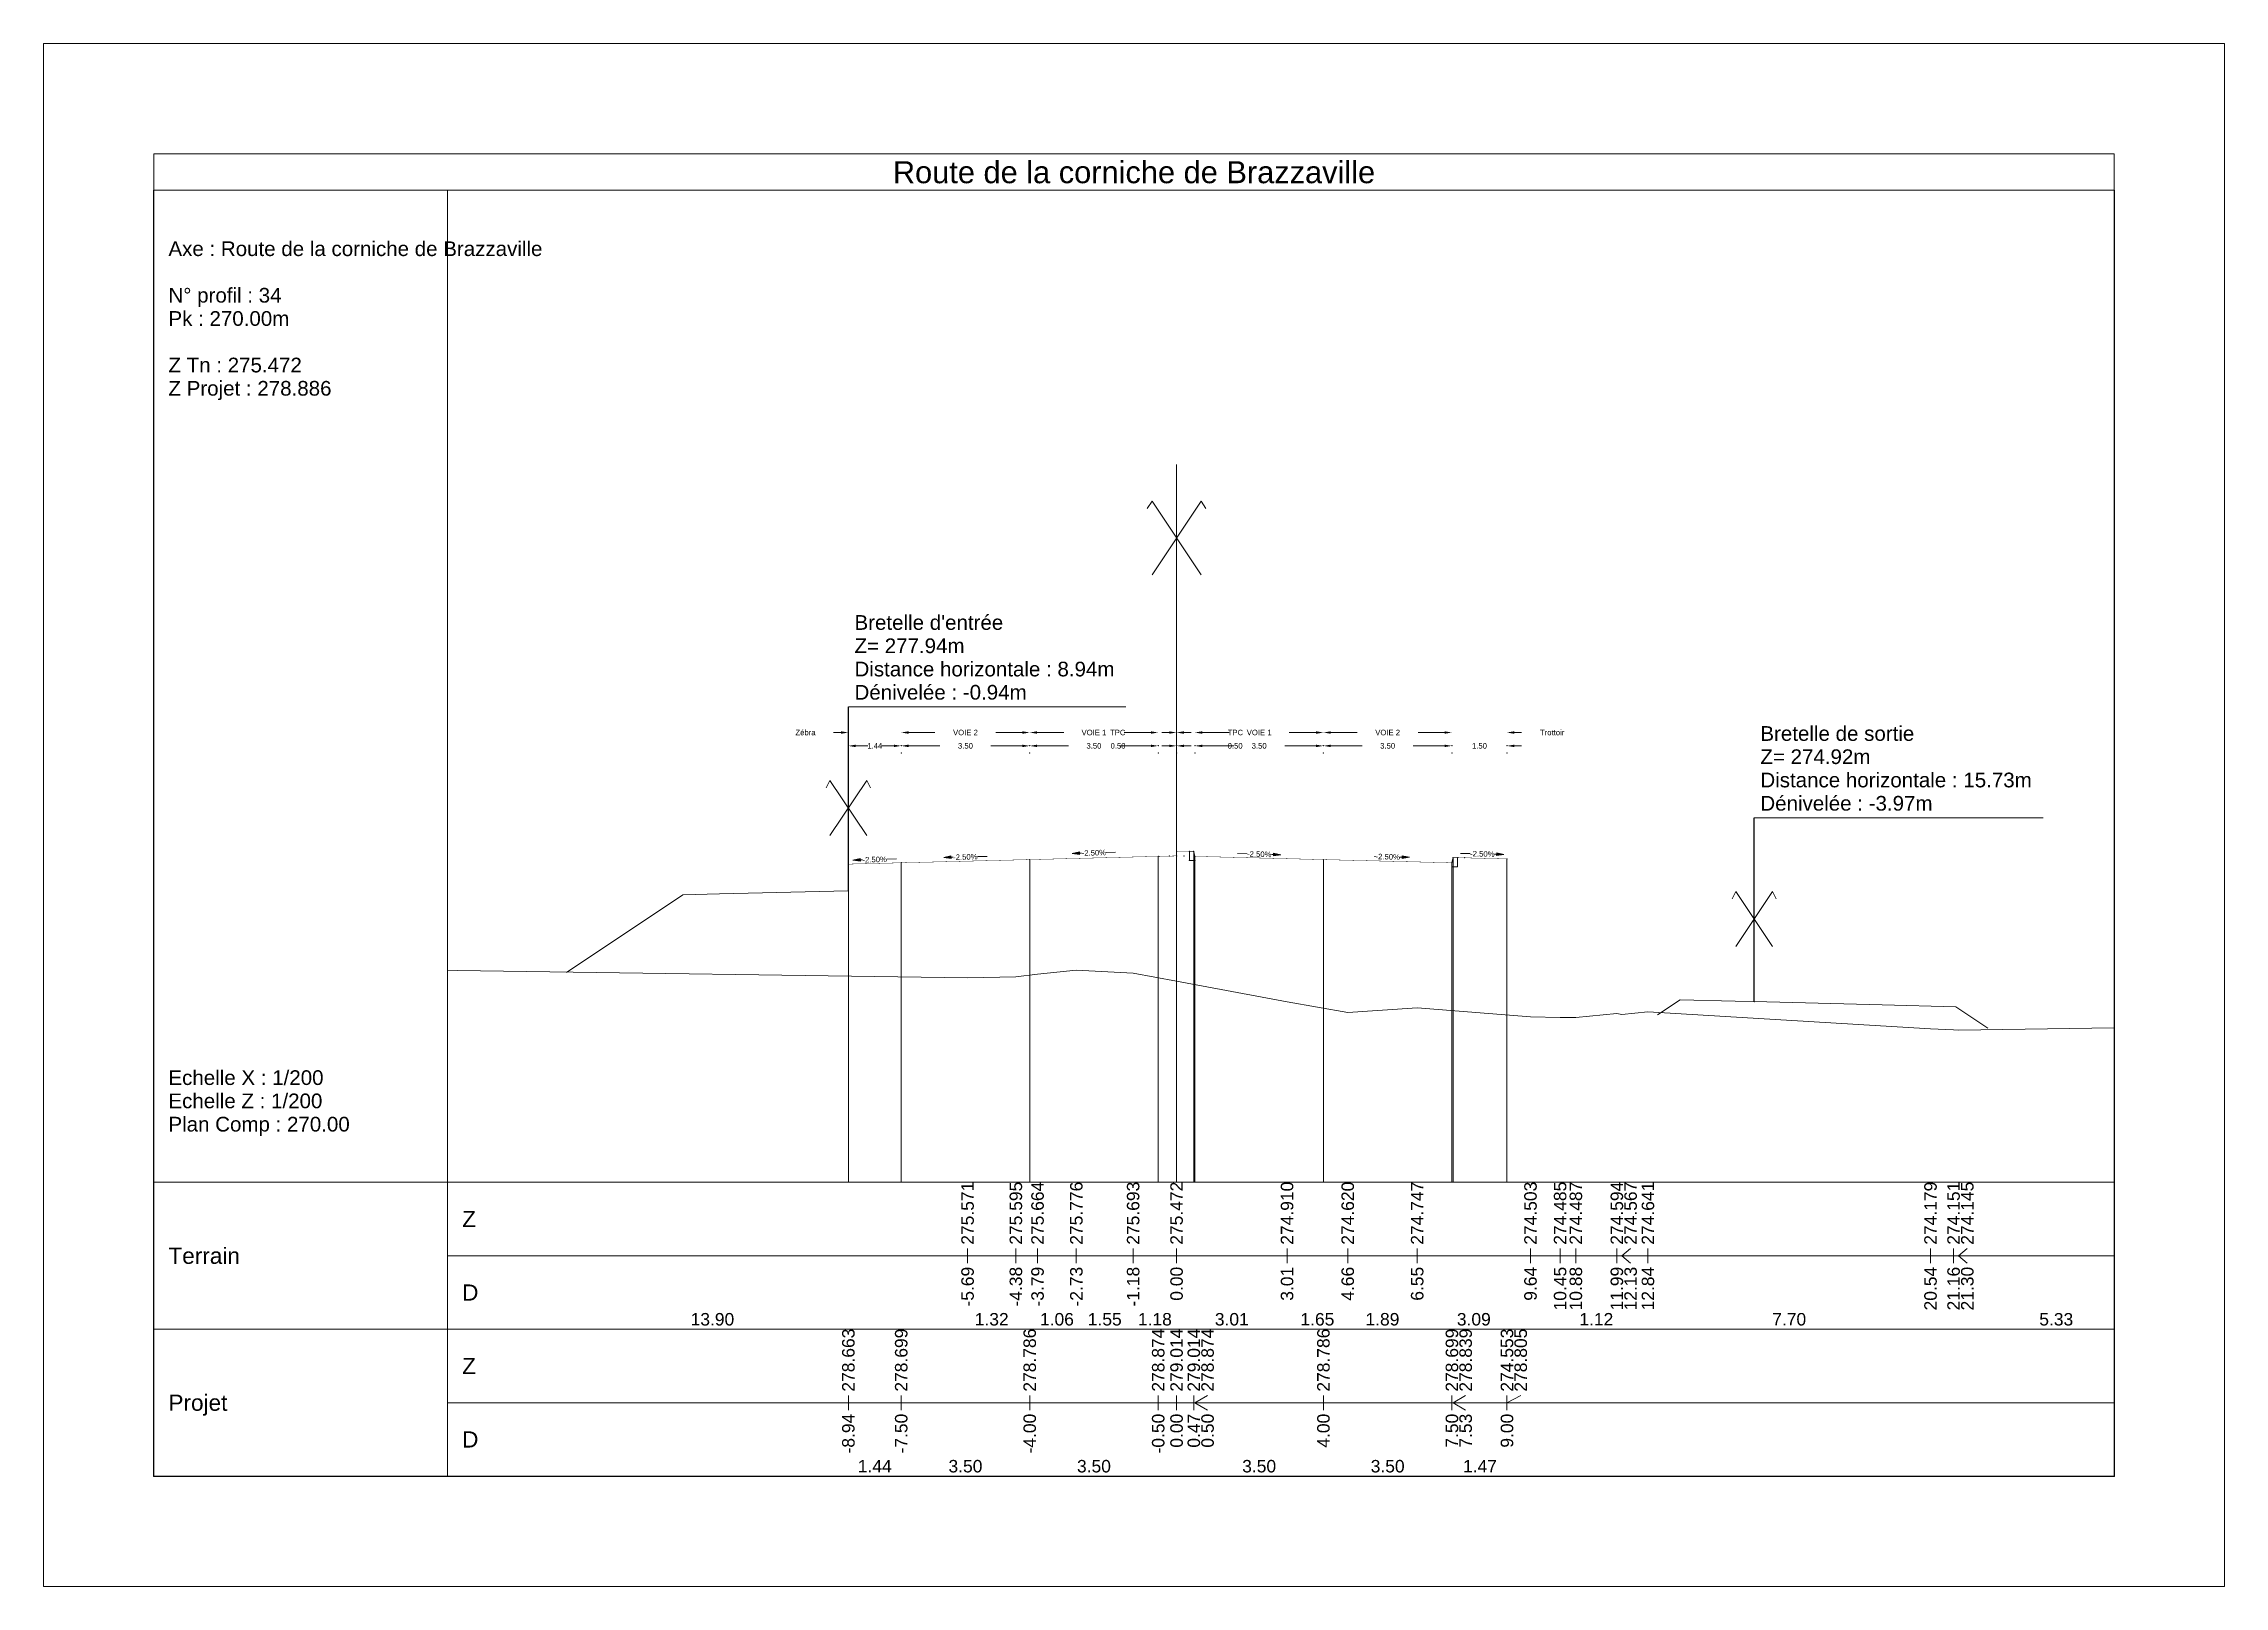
# Model space of a CAD drawing. Extents: x 0 to 74, y -372 to 1003.
# Drawn here: x 0 to 59.4, y 961.2 to 1003.2 of the extents above; entities that cross this region are included whole.
import ezdxf
from ezdxf.enums import TextEntityAlignment as Align

# ---------------------------------------------------------------- set-up
doc = ezdxf.new("R2010")
doc.units = 0
doc.header["$LTSCALE"] = 2
doc.header["$PDSIZE"] = -0.004
doc.layers.get('0').update_dxf_attribs({"lineweight": 0})
for name, color, linetype, lineweight in [('Route - Profils type - Content session name', 7, 'Continuous', 0), ('Route - Profils type - PT REM ZéB', 5, 'Continuous', 0), ('Route - Profils type - PT SC CHAU TROTTOIR', 5, 'Continuous', 0), ('Route - Route de la corniche de Brazzaville - PT - Cadre_P34', 7, 'Continuous', 0), ('Route - Route de la corniche de Brazzaville - PT - Terrain_P34', 5, 'Continuous', 0)]:
    doc.layers.add(name, color=color, linetype=linetype, lineweight=lineweight)
doc.styles.add('CadreTitre', font='arial.ttf', dxfattribs={"height": 0.003})
doc.styles.add('Cotation', font='arial.ttf')
doc.styles.add('CoteHor', font='arial.ttf', dxfattribs={"height": 0.0022})
doc.styles.add('CoteHorA', font='arial.ttf', dxfattribs={"height": 0.0022})
doc.styles.add('CoteTitre', font='arial.ttf', dxfattribs={"height": 0.0017})
doc.styles.add('CoteTitreA', font='arial.ttf', dxfattribs={"height": 0.0017})
doc.styles.add('CoteVert', font='arial.ttf', dxfattribs={"height": 0.0017})
doc.styles.add('CoteVertA', font='arial.ttf', dxfattribs={"height": 0.0017})
doc.styles.add('Multi Axes', font='arial.ttf', dxfattribs={"height": 0.4})
doc.styles.add('ProfilCartouche', font='arial.ttf', dxfattribs={"height": 0.002})
doc.dimstyles.new('BRAZZAVILLE', dxfattribs={"dimtxt": 0.15, "dimasz": 0.2, "dimexe": 0.5, "dimexo": 0.5, "dimgap": 0.5, "dimtad": 0, "dimzin": 0, "dimdsep": 46, "dimtxsty": 'Cotation', "dimsah": 1, "dimcen": 0.1, "dimse1": 1, "dimse2": 1, "dimclrd": 1, "dimclre": 256, "dimclrt": 1, "dimaunit": 2, "dimazin": 0, "dimtfac": 1, "dimtdec": 4, "dimtofl": 0, "dimtmove": 0, "dimatfit": 1, "dimfxl": 1, "dimtolj": 1, "dimtzin": 0, "dimlwd": 0, "dimlwe": 0, "dimarcsym": 0})
doc.dimstyles.get("Standard").update_dxf_attribs({"dimtxt": 0.18, "dimasz": 0.18, "dimexe": 0.18, "dimexo": 0.0625, "dimgap": 0.09, "dimtad": 0, "dimtih": 1, "dimtoh": 1, "dimdec": 4, "dimzin": 0, "dimdsep": 46, "dimtxsty": 'Standard', "dimcen": 0.09, "dimadec": 0, "dimazin": 0, "dimtfac": 1, "dimtdec": 4, "dimtofl": 0, "dimtmove": 0, "dimatfit": 3, "dimfxl": 1, "dimtolj": 1, "dimtzin": 0, "dimarcsym": 0})

msp = doc.modelspace()

# ---------------------------------------------------------------- texts
at = {"color": 7, "style": 'CadreTitre'}
msp.add_text('Route de la corniche de Brazzaville', height=0.6, dxfattribs=at).set_placement((29.7, 999.97), align=Align.TOP_CENTER)
at = {"style": 'ProfilCartouche'}
for s, p in [('Axe : Route de la corniche de Brazzaville', (3.4, 997.587)), ('N° profil : 34', (3.4, 996.32)), ('Pk : 270.00m', (3.4, 995.687)), ('Z Tn : 275.472', (3.4, 994.42)), ('Z Projet : 278.886', (3.4, 993.787)), ('Echelle X : 1/200', (3.4, 975.02)), ('Echelle Z : 1/200', (3.4, 974.387)), ('Plan Comp : 270.00', (3.4, 973.753))]:
    msp.add_text(s, height=0.4, dxfattribs=at).set_placement(p, align=Align.MIDDLE_LEFT)
at = {"layer": 'Route - Route de la corniche de Brazzaville - PT - Cadre_P34', "color": 114, "style": 'CoteVert'}
for s, p in [('275.571', (25.166, 970.47)), ('275.595', (26.482, 970.47)), ('275.664', (27.072, 970.47)), ('275.776', (28.129, 970.47)), ('275.693', (29.676, 970.47)), ('275.472', (30.859, 970.47)), ('274.910', (33.869, 970.47)), ('274.620', (35.521, 970.47)), ('274.747', (37.413, 970.47)), ('274.503', (40.499, 970.47)), ('274.485', (41.306, 970.47)), ('274.487', (41.735, 970.47)), ('274.594', (42.852, 970.47)), ('274.567', (43.226, 970.47)), ('274.641', (43.698, 970.47)), ('274.179', (51.395, 970.47)), ('274.151', (52.023, 970.47)), ('274.145', (52.397, 970.47))]:
    msp.add_text(s, height=0.34, rotation=90, dxfattribs=at).set_placement(p, align=Align.MIDDLE_LEFT)
at = {"layer": 'Route - Route de la corniche de Brazzaville - PT - Cadre_P34', "color": 114, "style": 'CoteHor'}
for s, p in [('Z', (11.4, 971.17)), ('Terrain', (3.4, 970.17)), ('D', (11.4, 969.17))]:
    msp.add_text(s, height=0.44, dxfattribs=at).set_placement(p, align=Align.MIDDLE_LEFT)
at = {"layer": 'Route - Route de la corniche de Brazzaville - PT - Cadre_P34', "color": 114, "style": 'CoteVert'}
for s, p in [('-5.69', (25.166, 969.87)), ('-4.38', (26.482, 969.87)), ('-3.79', (27.072, 969.87)), ('-2.73', (28.129, 969.87)), ('-1.18', (29.676, 969.87)), ('0.00', (30.859, 969.87)), ('3.01', (33.869, 969.87)), ('4.66', (35.521, 969.87)), ('6.55', (37.413, 969.87)), ('9.64', (40.499, 969.87)), ('10.45', (41.306, 969.87)), ('10.88', (41.735, 969.87)), ('11.99', (42.852, 969.87)), ('12.13', (43.226, 969.87)), ('12.84', (43.698, 969.87)), ('20.54', (51.395, 969.87)), ('21.16', (52.023, 969.87)), ('21.30', (52.397, 969.87))]:
    msp.add_text(s, height=0.34, rotation=90, dxfattribs=at).set_placement(p, align=Align.MIDDLE_RIGHT)
at = {"layer": 'Route - Route de la corniche de Brazzaville - PT - Cadre_P34', "color": 114, "style": 'CoteTitre'}
for s, p in [('13.90', (18.217, 968.17)), ('1.32', (25.824, 968.17)), ('1.06', (27.601, 968.17)), ('1.55', (28.903, 968.17)), ('1.18', (30.268, 968.17)), ('3.01', (32.364, 968.17)), ('1.65', (34.695, 968.17)), ('1.89', (36.467, 968.17)), ('3.09', (38.956, 968.17)), ('1.12', (42.293, 968.17)), ('7.70', (47.546, 968.17)), ('5.33', (54.82, 968.17))]:
    msp.add_text(s, height=0.34, dxfattribs=at).set_placement(p, align=Align.BOTTOM_CENTER)
at = {"layer": 'Route - Route de la corniche de Brazzaville - PT - Cadre_P34', "color": 7, "style": 'CoteVertA'}
for s, p in [('278.663', (21.919, 966.47)), ('278.699', (23.359, 966.47)), ('278.786', (26.859, 966.47)), ('278.874', (30.359, 966.47)), ('279.014', (30.859, 966.47)), ('279.014', (31.329, 966.47)), ('278.874', (31.703, 966.47)), ('278.786', (34.859, 966.47)), ('278.699', (38.359, 966.47)), ('278.839', (38.733, 966.47)), ('274.553', (39.859, 966.47)), ('278.805', (40.233, 966.47))]:
    msp.add_text(s, height=0.34, rotation=90, dxfattribs=at).set_placement(p, align=Align.MIDDLE_LEFT)
at = {"layer": 'Route - Route de la corniche de Brazzaville - PT - Cadre_P34', "color": 7, "style": 'CoteHorA'}
for s, p in [('Z', (11.4, 967.17)), ('Projet', (3.4, 966.17)), ('D', (11.4, 965.17))]:
    msp.add_text(s, height=0.44, dxfattribs=at).set_placement(p, align=Align.MIDDLE_LEFT)
at = {"layer": 'Route - Route de la corniche de Brazzaville - PT - Cadre_P34', "color": 7, "style": 'CoteVertA'}
for s, p in [('-8.94', (21.919, 965.87)), ('-7.50', (23.359, 965.87)), ('-4.00', (26.859, 965.87)), ('-0.50', (30.359, 965.87)), ('0.00', (30.859, 965.87)), ('0.47', (31.329, 965.87)), ('0.50', (31.703, 965.87)), ('4.00', (34.859, 965.87)), ('7.50', (38.359, 965.87)), ('7.53', (38.733, 965.87)), ('9.00', (39.859, 965.87))]:
    msp.add_text(s, height=0.34, rotation=90, dxfattribs=at).set_placement(p, align=Align.MIDDLE_RIGHT)
at = {"layer": 'Route - Route de la corniche de Brazzaville - PT - Cadre_P34', "color": 7, "style": 'CoteTitreA'}
for s, p in [('1.44', (22.639, 964.17)), ('3.50', (25.109, 964.17)), ('3.50', (28.609, 964.17)), ('3.50', (33.109, 964.17)), ('3.50', (36.609, 964.17)), ('1.47', (39.124, 964.17))]:
    msp.add_text(s, height=0.34, dxfattribs=at).set_placement(p, align=Align.BOTTOM_CENTER)

# ---------------------------------------------------------------- blocks, each defined once
blk = doc.blocks.new('*D0')
at = {"layer": 'Defpoints', "color": 0, "transparency": 16777216}
for p in [(31.359, 984.056), (31.359, 984.052), (30.859, 981.056)]:
    blk.add_point(p, dxfattribs=at)
at = {"layer": 'Route - Profils type - PT SC CHAU TROTTOIR', "color": 1, "lineweight": 0, "transparency": 16777216}
for p, q in [((30.659, 984.052), (30.459, 984.052)), ((31.559, 984.052), (31.759, 984.052))]:
    blk.add_line(p, q, dxfattribs=at)
at = {"layer": 'Route - Profils type - PT SC CHAU TROTTOIR', "color": 1, "transparency": 16777216}
for points in [[(30.659, 984.085), (30.659, 984.019), (30.859, 984.052)], [(31.559, 984.085), (31.559, 984.019), (31.359, 984.052)]]:
    blk.add_solid(points, dxfattribs=at)
at = {"layer": 'Route - Profils type - PT SC CHAU TROTTOIR', "color": 1, "transparency": 16777216, "insert": (32.454, 984.052), "char_height": 0.15, "attachment_point": 5, "style": 'Cotation'}
blk.add_mtext('\\A1;0.50', dxfattribs=at)
blk = doc.blocks.new('*D1')
at = {"layer": 'Defpoints', "color": 0, "transparency": 16777216}
for p in [(31.359, 984.056), (34.859, 984.056), (34.859, 984.052)]:
    blk.add_point(p, dxfattribs=at)
at = {"layer": 'Route - Profils type - PT SC CHAU TROTTOIR', "color": 1, "lineweight": 0, "transparency": 16777216}
for p, q in [((31.559, 984.052), (32.415, 984.052)), ((34.659, 984.052), (33.804, 984.052))]:
    blk.add_line(p, q, dxfattribs=at)
at = {"layer": 'Route - Profils type - PT SC CHAU TROTTOIR', "color": 1, "transparency": 16777216}
for points in [[(31.559, 984.085), (31.559, 984.019), (31.359, 984.052)], [(34.659, 984.085), (34.659, 984.019), (34.859, 984.052)]]:
    blk.add_solid(points, dxfattribs=at)
at = {"layer": 'Route - Profils type - PT SC CHAU TROTTOIR', "color": 1, "transparency": 16777216, "insert": (33.109, 984.052), "char_height": 0.15, "attachment_point": 5, "style": 'Cotation'}
blk.add_mtext('\\A1;3.50', dxfattribs=at)
blk = doc.blocks.new('*D2')
at = {"layer": 'Defpoints', "color": 0, "transparency": 16777216}
for p in [(34.859, 984.056), (38.359, 984.056), (38.359, 984.052)]:
    blk.add_point(p, dxfattribs=at)
at = {"layer": 'Route - Profils type - PT SC CHAU TROTTOIR', "color": 1, "lineweight": 0, "transparency": 16777216}
for p, q in [((35.059, 984.052), (35.915, 984.052)), ((38.159, 984.052), (37.304, 984.052))]:
    blk.add_line(p, q, dxfattribs=at)
at = {"layer": 'Route - Profils type - PT SC CHAU TROTTOIR', "color": 1, "transparency": 16777216}
for points in [[(35.059, 984.085), (35.059, 984.019), (34.859, 984.052)], [(38.159, 984.085), (38.159, 984.019), (38.359, 984.052)]]:
    blk.add_solid(points, dxfattribs=at)
at = {"layer": 'Route - Profils type - PT SC CHAU TROTTOIR', "color": 1, "transparency": 16777216, "insert": (36.609, 984.052), "char_height": 0.15, "attachment_point": 5, "style": 'Cotation'}
blk.add_mtext('\\A1;3.50', dxfattribs=at)
blk = doc.blocks.new('*D3')
at = {"layer": 'Defpoints', "color": 0, "transparency": 16777216}
for p in [(38.359, 984.056), (39.859, 984.056), (39.859, 984.052)]:
    blk.add_point(p, dxfattribs=at)
at = {"layer": 'Route - Profils type - PT SC CHAU TROTTOIR', "color": 1, "lineweight": 0, "transparency": 16777216}
for p, q in [((38.159, 984.052), (37.959, 984.052)), ((40.059, 984.052), (40.259, 984.052))]:
    blk.add_line(p, q, dxfattribs=at)
at = {"layer": 'Route - Profils type - PT SC CHAU TROTTOIR', "color": 1, "transparency": 16777216}
for points in [[(38.159, 984.085), (38.159, 984.019), (38.359, 984.052)], [(40.059, 984.085), (40.059, 984.019), (39.859, 984.052)]]:
    blk.add_solid(points, dxfattribs=at)
at = {"layer": 'Route - Profils type - PT SC CHAU TROTTOIR', "color": 1, "transparency": 16777216, "insert": (39.109, 984.052), "char_height": 0.15, "attachment_point": 5, "style": 'Cotation'}
blk.add_mtext('\\A1;1.50', dxfattribs=at)
blk = doc.blocks.new('*D4')
at = {"layer": 'Defpoints', "color": 0, "transparency": 16777216}
for p in [(31.359, 984.415), (31.359, 983.856), (30.859, 981.056)]:
    blk.add_point(p, dxfattribs=at)
at = {"layer": 'Route - Profils type - PT SC CHAU TROTTOIR', "color": 1, "lineweight": 0, "transparency": 16777216}
for p, q in [((30.659, 984.415), (30.459, 984.415)), ((31.559, 984.415), (31.759, 984.415))]:
    blk.add_line(p, q, dxfattribs=at)
at = {"layer": 'Route - Profils type - PT SC CHAU TROTTOIR', "color": 1, "transparency": 16777216}
for points in [[(30.659, 984.449), (30.659, 984.382), (30.859, 984.415)], [(31.559, 984.449), (31.559, 984.382), (31.359, 984.415)]]:
    blk.add_solid(points, dxfattribs=at)
at = {"layer": 'Route - Profils type - PT SC CHAU TROTTOIR', "color": 1, "transparency": 16777216, "insert": (32.462, 984.415), "char_height": 0.15, "attachment_point": 5, "style": 'Cotation'}
blk.add_mtext('\\A1;TPC', dxfattribs=at)
blk = doc.blocks.new('*D5')
at = {"layer": 'Defpoints', "color": 0, "transparency": 16777216}
for p in [(34.859, 984.415), (31.359, 983.856), (34.859, 984.056)]:
    blk.add_point(p, dxfattribs=at)
at = {"layer": 'Route - Profils type - PT SC CHAU TROTTOIR', "color": 1, "lineweight": 0, "transparency": 16777216}
for p, q in [((31.559, 984.415), (32.291, 984.415)), ((34.659, 984.415), (33.928, 984.415))]:
    blk.add_line(p, q, dxfattribs=at)
at = {"layer": 'Route - Profils type - PT SC CHAU TROTTOIR', "color": 1, "transparency": 16777216}
for points in [[(31.559, 984.449), (31.559, 984.382), (31.359, 984.415)], [(34.659, 984.449), (34.659, 984.382), (34.859, 984.415)]]:
    blk.add_solid(points, dxfattribs=at)
at = {"layer": 'Route - Profils type - PT SC CHAU TROTTOIR', "color": 1, "transparency": 16777216, "insert": (33.109, 984.415), "char_height": 0.15, "attachment_point": 5, "style": 'Cotation'}
blk.add_mtext('\\A1;VOIE 1', dxfattribs=at)
blk = doc.blocks.new('*D6')
at = {"layer": 'Defpoints', "color": 0, "transparency": 16777216}
for p in [(38.359, 984.415), (34.859, 984.056), (38.359, 984.056)]:
    blk.add_point(p, dxfattribs=at)
at = {"layer": 'Route - Profils type - PT SC CHAU TROTTOIR', "color": 1, "lineweight": 0, "transparency": 16777216}
for p, q in [((35.059, 984.415), (35.778, 984.415)), ((38.159, 984.415), (37.441, 984.415))]:
    blk.add_line(p, q, dxfattribs=at)
at = {"layer": 'Route - Profils type - PT SC CHAU TROTTOIR', "color": 1, "transparency": 16777216}
for points in [[(35.059, 984.449), (35.059, 984.382), (34.859, 984.415)], [(38.159, 984.449), (38.159, 984.382), (38.359, 984.415)]]:
    blk.add_solid(points, dxfattribs=at)
at = {"layer": 'Route - Profils type - PT SC CHAU TROTTOIR', "color": 1, "transparency": 16777216, "insert": (36.609, 984.415), "char_height": 0.15, "attachment_point": 5, "style": 'Cotation'}
blk.add_mtext('\\A1;VOIE 2', dxfattribs=at)
blk = doc.blocks.new('*D7')
at = {"layer": 'Defpoints', "color": 0, "transparency": 16777216}
for p in [(39.859, 984.415), (38.359, 984.056), (39.859, 984.056)]:
    blk.add_point(p, dxfattribs=at)
at = {"layer": 'Route - Profils type - PT SC CHAU TROTTOIR', "color": 1, "lineweight": 0, "transparency": 16777216}
for p, q in [((38.159, 984.415), (37.959, 984.415)), ((40.059, 984.415), (40.259, 984.415))]:
    blk.add_line(p, q, dxfattribs=at)
at = {"layer": 'Route - Profils type - PT SC CHAU TROTTOIR', "color": 1, "transparency": 16777216}
for points in [[(38.159, 984.449), (38.159, 984.382), (38.359, 984.415)], [(40.059, 984.449), (40.059, 984.382), (39.859, 984.415)]]:
    blk.add_solid(points, dxfattribs=at)
at = {"layer": 'Route - Profils type - PT SC CHAU TROTTOIR', "color": 1, "transparency": 16777216, "insert": (41.09, 984.415), "char_height": 0.15, "attachment_point": 5, "style": 'Cotation'}
blk.add_mtext('\\A1;Trottoir', dxfattribs=at)
blk = doc.blocks.new('MENSURA_COTEPENTE_1')
at = {"layer": 'Route - Profils type - PT SC CHAU TROTTOIR', "linetype": 'Continuous', "lineweight": 0}
blk.add_hatch(color=1, dxfattribs=at).paths.add_polyline_path([(0.16751, 0.09945), (0.16852, 0.0996), (0.16752, 0.0998)])
at = {"layer": 'Route - Profils type - PT SC CHAU TROTTOIR', "color": 1, "linetype": 'Continuous', "lineweight": 0}
for p, q in [((0.1639, 0.09972), (0.16261, 0.09975)), ((0.16752, 0.09963), (0.16722, 0.09963))]:
    blk.add_line(p, q, dxfattribs=at)
at = {"layer": 'Route - Profils type - PT SC CHAU TROTTOIR', "color": 1, "linetype": 'Continuous', "lineweight": 0, "flags": 128}
blk.add_lwpolyline([(0.16751, 0.09945), (0.16852, 0.0996), (0.16752, 0.0998), (0.16751, 0.09945)], close=True, dxfattribs=at)
at = {"layer": 'Route - Profils type - PT SC CHAU TROTTOIR', "color": 1, "style": 'Cotation'}
blk.add_text('-2.50%', height=0.00075, rotation=358.5679, dxfattribs=at).set_placement((0.16556, 0.09967), align=Align.MIDDLE_CENTER)
blk = doc.blocks.new('MENSURA_COTEPENTE_2')
at = {"layer": 'Route - Profils type - PT SC CHAU TROTTOIR', "linetype": 'Continuous', "lineweight": 0}
blk.add_hatch(color=1, dxfattribs=at).paths.add_polyline_path([(0.18501, 0.0991), (0.18602, 0.09925), (0.18502, 0.09945)])
at = {"layer": 'Route - Profils type - PT SC CHAU TROTTOIR', "color": 1, "linetype": 'Continuous', "lineweight": 0}
for p, q in [((0.18141, 0.09936), (0.18127, 0.09937)), ((0.18502, 0.09927), (0.18472, 0.09928))]:
    blk.add_line(p, q, dxfattribs=at)
at = {"layer": 'Route - Profils type - PT SC CHAU TROTTOIR', "color": 1, "linetype": 'Continuous', "lineweight": 0, "flags": 128}
blk.add_lwpolyline([(0.18501, 0.0991), (0.18602, 0.09925), (0.18502, 0.09945), (0.18501, 0.0991)], close=True, dxfattribs=at)
at = {"layer": 'Route - Profils type - PT SC CHAU TROTTOIR', "color": 1, "style": 'Cotation'}
blk.add_text('-2.50%', height=0.00075, rotation=358.5679, dxfattribs=at).set_placement((0.18306, 0.09932), align=Align.MIDDLE_CENTER)
blk = doc.blocks.new('MENSURA_COTEPENTE_3')
at = {"layer": 'Route - Profils type - PT SC CHAU TROTTOIR', "linetype": 'Continuous', "lineweight": 0}
blk.add_hatch(color=1, dxfattribs=at).paths.add_polyline_path([(0.19789, 0.09948), (0.19889, 0.09963), (0.1979, 0.09983)])
at = {"layer": 'Route - Profils type - PT SC CHAU TROTTOIR', "color": 1, "linetype": 'Continuous', "lineweight": 0}
for p, q in [((0.19428, 0.09975), (0.19298, 0.09978)), ((0.19789, 0.09966), (0.19759, 0.09966))]:
    blk.add_line(p, q, dxfattribs=at)
at = {"layer": 'Route - Profils type - PT SC CHAU TROTTOIR', "color": 1, "linetype": 'Continuous', "lineweight": 0, "flags": 128}
blk.add_lwpolyline([(0.19789, 0.09948), (0.19889, 0.09963), (0.1979, 0.09983), (0.19789, 0.09948)], close=True, dxfattribs=at)
at = {"layer": 'Route - Profils type - PT SC CHAU TROTTOIR', "color": 1, "style": 'Cotation'}
blk.add_text('-2.50%', height=0.00075, rotation=358.5679, dxfattribs=at).set_placement((0.19594, 0.09971), align=Align.MIDDLE_CENTER)
blk = doc.blocks.new('T2', base_point=(-6.713, 11.473))
at = {"linetype": 'Continuous', "flags": 128}
blk.add_lwpolyline([(-6.837, 11.703), (-6.863, 11.583), (-6.863, 11.473), (-6.713, 11.473), (-6.713, 11.723), (-6.818, 11.719, 0.339869)], format="xyb", close=True, dxfattribs=at)
blk = doc.blocks.new('T2__mirroredMSX', base_point=(-6.713, 11.473))
at = {"linetype": 'Continuous', "flags": 128}
blk.add_lwpolyline([(-6.837, 11.703), (-6.863, 11.583), (-6.863, 11.473), (-6.713, 11.473), (-6.713, 11.723), (-6.818, 11.719, 0.339869)], format="xyb", close=True, dxfattribs=at)
blk = doc.blocks.new('*D13')
at = {"layer": 'Defpoints', "color": 0, "transparency": 16777216}
for p in [(30.359, 984.056), (30.359, 984.052), (30.859, 981.056)]:
    blk.add_point(p, dxfattribs=at)
at = {"layer": 'Route - Profils type - PT REM ZéB', "color": 1, "lineweight": 0, "transparency": 16777216}
for p, q in [((30.159, 984.052), (29.959, 984.052)), ((31.059, 984.052), (31.259, 984.052))]:
    blk.add_line(p, q, dxfattribs=at)
at = {"layer": 'Route - Profils type - PT REM ZéB', "color": 1, "transparency": 16777216}
for points in [[(30.159, 984.085), (30.159, 984.019), (30.359, 984.052)], [(31.059, 984.085), (31.059, 984.019), (30.859, 984.052)]]:
    blk.add_solid(points, dxfattribs=at)
at = {"layer": 'Route - Profils type - PT REM ZéB', "color": 1, "transparency": 16777216, "insert": (29.265, 984.052), "char_height": 0.15, "attachment_point": 5, "style": 'Cotation'}
blk.add_mtext('\\A1;0.50', dxfattribs=at)
blk = doc.blocks.new('*D14')
at = {"layer": 'Defpoints', "color": 0, "transparency": 16777216}
for p in [(26.859, 984.056), (26.859, 984.052), (30.359, 984.056)]:
    blk.add_point(p, dxfattribs=at)
at = {"layer": 'Route - Profils type - PT REM ZéB', "color": 1, "lineweight": 0, "transparency": 16777216}
for p, q in [((27.059, 984.052), (27.915, 984.052)), ((30.159, 984.052), (29.304, 984.052))]:
    blk.add_line(p, q, dxfattribs=at)
at = {"layer": 'Route - Profils type - PT REM ZéB', "color": 1, "transparency": 16777216}
for points in [[(27.059, 984.085), (27.059, 984.019), (26.859, 984.052)], [(30.159, 984.085), (30.159, 984.019), (30.359, 984.052)]]:
    blk.add_solid(points, dxfattribs=at)
at = {"layer": 'Route - Profils type - PT REM ZéB', "color": 1, "transparency": 16777216, "insert": (28.609, 984.052), "char_height": 0.15, "attachment_point": 5, "style": 'Cotation'}
blk.add_mtext('\\A1;3.50', dxfattribs=at)
blk = doc.blocks.new('*D15')
at = {"layer": 'Defpoints', "color": 0, "transparency": 16777216}
for p in [(23.359, 984.056), (23.359, 984.052), (26.859, 984.056)]:
    blk.add_point(p, dxfattribs=at)
at = {"layer": 'Route - Profils type - PT REM ZéB', "color": 1, "lineweight": 0, "transparency": 16777216}
for p, q in [((23.559, 984.052), (24.415, 984.052)), ((26.659, 984.052), (25.804, 984.052))]:
    blk.add_line(p, q, dxfattribs=at)
at = {"layer": 'Route - Profils type - PT REM ZéB', "color": 1, "transparency": 16777216}
for points in [[(23.559, 984.085), (23.559, 984.019), (23.359, 984.052)], [(26.659, 984.085), (26.659, 984.019), (26.859, 984.052)]]:
    blk.add_solid(points, dxfattribs=at)
at = {"layer": 'Route - Profils type - PT REM ZéB', "color": 1, "transparency": 16777216, "insert": (25.109, 984.052), "char_height": 0.15, "attachment_point": 5, "style": 'Cotation'}
blk.add_mtext('\\A1;3.50', dxfattribs=at)
blk = doc.blocks.new('*D16')
at = {"layer": 'Defpoints', "color": 0, "transparency": 16777216}
for p in [(30.359, 984.415), (30.359, 983.856), (30.859, 981.056)]:
    blk.add_point(p, dxfattribs=at)
at = {"layer": 'Route - Profils type - PT REM ZéB', "color": 1, "lineweight": 0, "transparency": 16777216}
for p, q in [((30.159, 984.415), (29.959, 984.415)), ((31.059, 984.415), (31.259, 984.415))]:
    blk.add_line(p, q, dxfattribs=at)
at = {"layer": 'Route - Profils type - PT REM ZéB', "color": 1, "transparency": 16777216}
for points in [[(30.159, 984.449), (30.159, 984.382), (30.359, 984.415)], [(31.059, 984.449), (31.059, 984.382), (30.859, 984.415)]]:
    blk.add_solid(points, dxfattribs=at)
at = {"layer": 'Route - Profils type - PT REM ZéB', "color": 1, "transparency": 16777216, "insert": (29.257, 984.415), "char_height": 0.15, "attachment_point": 5, "style": 'Cotation'}
blk.add_mtext('\\A1;TPC', dxfattribs=at)
blk = doc.blocks.new('*D17')
at = {"layer": 'Defpoints', "color": 0, "transparency": 16777216}
for p in [(26.859, 984.415), (26.859, 984.056), (30.359, 983.856)]:
    blk.add_point(p, dxfattribs=at)
at = {"layer": 'Route - Profils type - PT REM ZéB', "color": 1, "lineweight": 0, "transparency": 16777216}
for p, q in [((27.059, 984.415), (27.791, 984.415)), ((30.159, 984.415), (29.428, 984.415))]:
    blk.add_line(p, q, dxfattribs=at)
at = {"layer": 'Route - Profils type - PT REM ZéB', "color": 1, "transparency": 16777216}
for points in [[(27.059, 984.449), (27.059, 984.382), (26.859, 984.415)], [(30.159, 984.449), (30.159, 984.382), (30.359, 984.415)]]:
    blk.add_solid(points, dxfattribs=at)
at = {"layer": 'Route - Profils type - PT REM ZéB', "color": 1, "transparency": 16777216, "insert": (28.609, 984.415), "char_height": 0.15, "attachment_point": 5, "style": 'Cotation'}
blk.add_mtext('\\A1;VOIE 1', dxfattribs=at)
blk = doc.blocks.new('*D18')
at = {"layer": 'Defpoints', "color": 0, "transparency": 16777216}
for p in [(23.359, 984.415), (23.359, 984.056), (26.859, 984.056)]:
    blk.add_point(p, dxfattribs=at)
at = {"layer": 'Route - Profils type - PT REM ZéB', "color": 1, "lineweight": 0, "transparency": 16777216}
for p, q in [((23.559, 984.415), (24.278, 984.415)), ((26.659, 984.415), (25.941, 984.415))]:
    blk.add_line(p, q, dxfattribs=at)
at = {"layer": 'Route - Profils type - PT REM ZéB', "color": 1, "transparency": 16777216}
for points in [[(23.559, 984.449), (23.559, 984.382), (23.359, 984.415)], [(26.659, 984.449), (26.659, 984.382), (26.859, 984.415)]]:
    blk.add_solid(points, dxfattribs=at)
at = {"layer": 'Route - Profils type - PT REM ZéB', "color": 1, "transparency": 16777216, "insert": (25.109, 984.415), "char_height": 0.15, "attachment_point": 5, "style": 'Cotation'}
blk.add_mtext('\\A1;VOIE 2', dxfattribs=at)
blk = doc.blocks.new('*D19')
at = {"layer": 'Defpoints', "color": 0, "transparency": 16777216}
for p in [(21.919, 984.415), (21.919, 984.056), (23.359, 984.056)]:
    blk.add_point(p, dxfattribs=at)
at = {"layer": 'Route - Profils type - PT REM ZéB', "color": 1, "lineweight": 0, "transparency": 16777216}
for p, q in [((21.719, 984.415), (21.519, 984.415)), ((23.559, 984.415), (23.759, 984.415))]:
    blk.add_line(p, q, dxfattribs=at)
at = {"layer": 'Route - Profils type - PT REM ZéB', "color": 1, "transparency": 16777216}
for points in [[(21.719, 984.449), (21.719, 984.382), (21.919, 984.415)], [(23.559, 984.449), (23.559, 984.382), (23.359, 984.415)]]:
    blk.add_solid(points, dxfattribs=at)
at = {"layer": 'Route - Profils type - PT REM ZéB', "color": 1, "transparency": 16777216, "insert": (20.752, 984.415), "char_height": 0.15, "attachment_point": 5, "style": 'Cotation'}
blk.add_mtext('\\A1;Zébra', dxfattribs=at)
blk = doc.blocks.new('*D20')
at = {"layer": 'Defpoints', "color": 0, "transparency": 16777216}
for p in [(21.919, 984.056), (21.919, 984.052), (23.359, 984.056)]:
    blk.add_point(p, dxfattribs=at)
at = {"layer": 'Route - Profils type - PT REM ZéB', "color": 1, "lineweight": 0, "transparency": 16777216}
for p, q in [((22.119, 984.052), (22.449, 984.052)), ((23.159, 984.052), (22.829, 984.052))]:
    blk.add_line(p, q, dxfattribs=at)
at = {"layer": 'Route - Profils type - PT REM ZéB', "color": 1, "transparency": 16777216}
for points in [[(22.119, 984.085), (22.119, 984.019), (21.919, 984.052)], [(23.159, 984.085), (23.159, 984.019), (23.359, 984.052)]]:
    blk.add_solid(points, dxfattribs=at)
at = {"layer": 'Route - Profils type - PT REM ZéB', "color": 1, "transparency": 16777216, "insert": (22.639, 984.052), "char_height": 0.15, "attachment_point": 5, "style": 'Cotation'}
blk.add_mtext('\\A1;1.44', dxfattribs=at)
blk = doc.blocks.new('MENSURA_COTEPENTE_4')
at = {"layer": 'Route - Profils type - PT REM ZéB', "linetype": 'Continuous', "lineweight": 0}
blk.add_hatch(color=1, dxfattribs=at).paths.add_polyline_path([(0.14108, 0.09963), (0.14007, 0.09978), (0.14107, 0.09999)])
at = {"layer": 'Route - Profils type - PT REM ZéB', "color": 1, "linetype": 'Continuous', "lineweight": 0}
for p, q in [((0.14107, 0.09981), (0.14137, 0.09982)), ((0.14469, 0.0999), (0.14599, 0.09993))]:
    blk.add_line(p, q, dxfattribs=at)
at = {"layer": 'Route - Profils type - PT REM ZéB', "color": 1, "linetype": 'Continuous', "lineweight": 0, "flags": 128}
blk.add_lwpolyline([(0.14108, 0.09963), (0.14007, 0.09978), (0.14107, 0.09999), (0.14108, 0.09963)], close=True, dxfattribs=at)
at = {"layer": 'Route - Profils type - PT REM ZéB', "color": 1, "style": 'Cotation'}
blk.add_text('-2.50%', height=0.00075, rotation=-358.5679, dxfattribs=at).set_placement((0.14303, 0.09986), align=Align.MIDDLE_CENTER)
blk = doc.blocks.new('MENSURA_COTEPENTE_5')
at = {"layer": 'Route - Profils type - PT REM ZéB', "linetype": 'Continuous', "lineweight": 0}
blk.add_hatch(color=1, dxfattribs=at).paths.add_polyline_path([(0.12358, 0.09906), (0.12258, 0.09921), (0.12357, 0.09942)])
at = {"layer": 'Route - Profils type - PT REM ZéB', "color": 1, "linetype": 'Continuous', "lineweight": 0}
for p, q in [((0.12358, 0.09924), (0.12388, 0.09925)), ((0.12719, 0.09933), (0.12849, 0.09936))]:
    blk.add_line(p, q, dxfattribs=at)
at = {"layer": 'Route - Profils type - PT REM ZéB', "color": 1, "linetype": 'Continuous', "lineweight": 0, "flags": 128}
blk.add_lwpolyline([(0.12358, 0.09906), (0.12258, 0.09921), (0.12357, 0.09942), (0.12358, 0.09906)], close=True, dxfattribs=at)
at = {"layer": 'Route - Profils type - PT REM ZéB', "color": 1, "style": 'Cotation'}
blk.add_text('-2.50%', height=0.00075, rotation=-358.5679, dxfattribs=at).set_placement((0.12553, 0.09929), align=Align.MIDDLE_CENTER)
blk = doc.blocks.new('MENSURA_COTEPENTE_6')
at = {"layer": 'Route - Profils type - PT REM ZéB', "linetype": 'Continuous', "lineweight": 0}
blk.add_hatch(color=1, dxfattribs=at).paths.add_polyline_path([(0.11123, 0.09872), (0.11023, 0.09887), (0.11122, 0.09907)])
at = {"layer": 'Route - Profils type - PT REM ZéB', "color": 1, "linetype": 'Continuous', "lineweight": 0}
for p, q in [((0.11123, 0.0989), (0.11153, 0.0989)), ((0.11484, 0.09899), (0.11614, 0.09902))]:
    blk.add_line(p, q, dxfattribs=at)
at = {"layer": 'Route - Profils type - PT REM ZéB', "color": 1, "linetype": 'Continuous', "lineweight": 0, "flags": 128}
blk.add_lwpolyline([(0.11123, 0.09872), (0.11023, 0.09887), (0.11122, 0.09907), (0.11123, 0.09872)], close=True, dxfattribs=at)
at = {"layer": 'Route - Profils type - PT REM ZéB', "color": 1, "style": 'Cotation'}
blk.add_text('-2.50%', height=0.00075, rotation=-358.5679, dxfattribs=at).set_placement((0.11318, 0.09894), align=Align.MIDDLE_CENTER)
blk = doc.blocks.new('MENSURA_LEADER7', base_point=(0.23296, 0.10459))
at = {"layer": 'Route - Profils type - Content session name'}
blk.add_line((0.23296, 0.10459), (0.2723, 0.10459), dxfattribs=at)
at = {"layer": 'Route - Profils type - Content session name', "style": 'Multi Axes'}
for s, p in [('Bretelle de sortie', (0.2338, 0.11709)), ('Z= 274.92m', (0.2338, 0.11393)), ('Distance horizontale : 15.73m', (0.2338, 0.11076)), ('Dénivelée : -3.97m', (0.2338, 0.10759))]:
    blk.add_text(s, height=0.002, dxfattribs=at).set_placement(p, align=Align.TOP_LEFT)
blk = doc.blocks.new('MENSURA_LEADER8', base_point=(0.10959, 0.11971))
at = {"layer": 'Route - Profils type - Content session name'}
blk.add_line((0.10959, 0.11971), (0.14737, 0.11971), dxfattribs=at)
at = {"layer": 'Route - Profils type - Content session name', "style": 'Multi Axes'}
for s, p in [("Bretelle d'entrée", (0.11043, 0.13221)), ('Z= 277.94m', (0.11043, 0.12904)), ('Distance horizontale : 8.94m', (0.11043, 0.12587)), ('Dénivelée : -0.94m', (0.11043, 0.12271))]:
    blk.add_text(s, height=0.002, dxfattribs=at).set_placement(p, align=Align.TOP_LEFT)

# ---------------------------------------------------------------- dimensions: what is measured, and where the dimension line sits
at = {"layer": 'Route - Profils type - PT REM ZéB'}
for base, p1, p2, text, override, picture, middle in [((21.919, 984.415), (23.359, 984.056), (21.919, 984.056), 'Zébra', {"dimscale": 1, "dimclrt": 1}, '*D19', (20.752, 984.415)), ((23.359, 984.415), (26.859, 984.056), (23.359, 984.056), 'VOIE 2', {"dimscale": 1, "dimclrt": 1}, '*D18', (25.109, 984.415)), ((26.859, 984.415), (30.359, 983.856), (26.859, 984.056), 'VOIE 1', {"dimscale": 1, "dimclrt": 1}, '*D17', (28.609, 984.415)), ((30.359, 984.415), (30.859, 981.056), (30.359, 983.856), 'TPC', {"dimscale": 1, "dimclrt": 1}, '*D16', (29.257, 984.415)), ((21.919, 984.052), (23.359, 984.056), (21.919, 984.056), '1.44', {"dimscale": 1, "dimexe": 0.0025, "dimexo": 0.0025, "dimgap": 0.0025, "dimdec": 2, "dimclrt": 1, "dimtofl": 0}, '*D20', (22.639, 984.052)), ((23.359, 984.052), (26.859, 984.056), (23.359, 984.056), '3.50', {"dimscale": 1, "dimclrt": 1}, '*D15', (25.109, 984.052)), ((26.859, 984.052), (30.359, 984.056), (26.859, 984.056), '3.50', {"dimscale": 1, "dimclrt": 1}, '*D14', (28.609, 984.052)), ((30.359, 984.052), (30.859, 981.056), (30.359, 984.056), '0.50', {"dimscale": 1, "dimclrt": 1}, '*D13', (29.265, 984.052))]:
    dim = msp.add_linear_dim(base=base, p1=p1, p2=p2, text=text, dimstyle='BRAZZAVILLE', override=override, dxfattribs=at)
    dim.commit()
    dim.dimension.update_dxf_attribs({"geometry": picture, "text_midpoint": middle})
at = {"layer": 'Route - Profils type - PT SC CHAU TROTTOIR'}
for base, p1, p2, text, picture, middle in [((31.359, 984.415), (30.859, 981.056), (31.359, 983.856), 'TPC', '*D4', (32.462, 984.415)), ((34.859, 984.415), (31.359, 983.856), (34.859, 984.056), 'VOIE 1', '*D5', (33.109, 984.415)), ((38.359, 984.415), (34.859, 984.056), (38.359, 984.056), 'VOIE 2', '*D6', (36.609, 984.415)), ((39.859, 984.415), (38.359, 984.056), (39.859, 984.056), 'Trottoir', '*D7', (41.09, 984.415)), ((31.359, 984.052), (30.859, 981.056), (31.359, 984.056), '0.50', '*D0', (32.454, 984.052)), ((34.859, 984.052), (31.359, 984.056), (34.859, 984.056), '3.50', '*D1', (33.109, 984.052)), ((38.359, 984.052), (34.859, 984.056), (38.359, 984.056), '3.50', '*D2', (36.609, 984.052)), ((39.859, 984.052), (38.359, 984.056), (39.859, 984.056), '1.50', '*D3', (39.109, 984.052))]:
    dim = msp.add_linear_dim(base=base, p1=p1, p2=p2, text=text, dimstyle='BRAZZAVILLE', override={"dimscale": 1, "dimclrt": 1}, dxfattribs=at)
    dim.commit()
    dim.dimension.update_dxf_attribs({"geometry": picture, "text_midpoint": middle})

# ---------------------------------------------------------------- linework, layer by layer
at = {"flags": 128}
for points in [[(0, 961.17), (0, 1003.17), (59.4, 1003.17), (59.4, 961.17)], [(3, 964.17), (3, 1000.17), (56.4, 1000.17), (56.4, 964.17)]]:
    msp.add_lwpolyline(points, close=True, dxfattribs=at)
at = {"layer": 'Route - Profils type - Content session name'}
for p, q in [((21.319, 982.911), (21.419, 983.111)), ((21.419, 983.111), (22.419, 981.611)), ((22.419, 983.111), (21.419, 981.611)), ((21.919, 980.111), (21.919, 983.611)), ((22.519, 982.911), (22.419, 983.111)), ((46.593, 977.089), (46.593, 980.589)), ((45.993, 979.889), (46.093, 980.089)), ((46.093, 980.089), (47.093, 978.589)), ((47.093, 980.089), (46.093, 978.589)), ((47.193, 979.889), (47.093, 980.089))]:
    msp.add_line(p, q, dxfattribs=at)
at = {"layer": 'Route - Profils type - Content session name', "color": 251, "linetype": 'Continuous', "flags": 128}
for points in [[(14.244, 977.882), (17.413, 979.995), (18.413, 980.02), (21.913, 980.109), (21.919, 980.111)], [(43.955, 976.729), (44.575, 977.141), (46.077, 977.102), (46.578, 977.089), (46.593, 977.089), (50.083, 976.998), (52.086, 976.947), (52.96, 976.364)]]:
    msp.add_lwpolyline(points, dxfattribs=at)
at = {"layer": 'Route - Profils type - Content session name'}
for p in [(21.919, 980.111), (46.593, 977.089)]:
    msp.add_point(p, dxfattribs=at)
at = {"layer": 'Route - Profils type - PT REM ZéB', "color": 1, "linetype": 'Continuous', "flags": 128}
msp.add_lwpolyline([(30.859, 981.056, 0.01, 0.01, 0), (30.359, 981.044, 0.01, 0.01, 0), (26.859, 980.956, 0.01, 0.01, 0), (23.359, 980.869, 0.01, 0.01, 0), (21.919, 980.833, 0.01, 0.01, 0)], format="xyseb", dxfattribs=at)
at = {"layer": 'Route - Profils type - PT REM ZéB'}
for p in [(21.919, 984.056), (21.919, 983.856), (23.359, 984.056), (23.359, 983.856), (26.859, 984.056), (26.859, 983.856), (30.359, 984.056), (30.359, 983.856), (21.919, 980.833), (23.359, 980.869), (26.859, 980.956), (30.359, 981.044), (30.659, 981.051), (30.859, 981.056)]:
    msp.add_point(p, dxfattribs=at)
at = {"layer": 'Route - Profils type - PT SC CHAU TROTTOIR', "color": 1, "linetype": 'Continuous', "flags": 128}
msp.add_lwpolyline([(30.859, 981.184, 0.01, 0.01, 0), (31.209, 981.184, 0.01, 0.01, 0), (31.329, 981.184, 0.01, 0.01, 0), (31.359, 981.044, 0.01, 0.01, 0), (34.859, 980.956, 0.01, 0.01, 0), (38.359, 980.869, 0.01, 0.01, 0), (38.389, 981.009, 0.01, 0.01, 0), (38.509, 981.009, 0.01, 0.01, 0), (39.859, 980.975, 0.01, 0.01, 0), (39.859, 976.723, 0.01, 0.01, 0)], format="xyseb", dxfattribs=at)
at = {"layer": 'Route - Profils type - PT SC CHAU TROTTOIR'}
for p in [(30.859, 984.056), (30.859, 983.856), (31.359, 984.056), (31.359, 983.856), (34.859, 984.056), (34.859, 983.856), (38.359, 984.056), (38.359, 983.856), (39.859, 984.056), (39.859, 983.856), (30.859, 981.184), (30.859, 981.056), (31.059, 981.051), (31.209, 981.184), (31.209, 980.934), (31.329, 981.184), (31.359, 981.044), (31.359, 980.934), (34.859, 980.956), (38.359, 980.869), (38.359, 980.759), (38.389, 981.009), (38.509, 981.009), (38.509, 980.759), (38.709, 981.004), (39.859, 980.975), (39.859, 976.723)]:
    msp.add_point(p, dxfattribs=at)
at = {"layer": 'Route - Route de la corniche de Brazzaville - PT - Cadre_P34', "color": 7, "linetype": 'Continuous'}
for p, q in [((11, 999.17), (11, 964.17)), ((30.859, 987.711), (30.859, 991.711)), ((30.059, 990.511), (30.193, 990.711)), ((31.526, 988.711), (30.193, 990.711)), ((30.193, 988.711), (31.526, 990.711)), ((31.659, 990.511), (31.526, 990.711)), ((30.859, 972.17), (30.859, 987.711)), ((21.919, 972.17), (21.919, 980.833)), ((21.919, 972.17), (21.919, 980.833)), ((23.359, 972.17), (23.359, 980.869)), ((23.359, 972.17), (23.359, 980.869)), ((26.859, 972.17), (26.859, 980.956)), ((26.859, 972.17), (26.859, 980.956)), ((30.359, 972.17), (30.359, 981.044)), ((30.359, 972.17), (30.359, 981.044)), ((30.859, 972.17), (30.859, 981.184)), ((30.859, 972.17), (30.859, 981.184)), ((31.329, 972.17), (31.329, 981.184)), ((31.329, 972.17), (31.329, 981.184)), ((31.359, 972.17), (31.359, 981.044)), ((31.359, 972.17), (31.359, 981.044)), ((34.859, 972.17), (34.859, 980.956)), ((34.859, 972.17), (34.859, 980.956)), ((38.359, 972.17), (38.359, 980.869)), ((38.359, 972.17), (38.359, 980.869)), ((38.389, 972.17), (38.389, 981.009)), ((38.389, 972.17), (38.389, 981.009)), ((39.859, 972.17), (39.859, 980.975)), ((39.859, 972.17), (39.859, 976.723)), ((39.859, 972.17), (39.859, 976.723)), ((56.4, 972.17), (3, 972.17)), ((56.4, 970.17), (11, 970.17)), ((56.4, 968.17), (3, 968.17)), ((56.4, 968.17), (3, 968.17)), ((56.4, 968.17), (3, 968.17)), ((56.4, 968.17), (3, 968.17)), ((56.4, 968.17), (3, 968.17)), ((56.4, 968.17), (3, 968.17)), ((56.4, 968.17), (3, 968.17)), ((56.4, 966.17), (11, 966.17)), ((21.919, 966.37), (21.919, 966.17)), ((21.919, 965.97), (21.919, 966.17)), ((23.359, 966.37), (23.359, 966.17)), ((23.359, 965.97), (23.359, 966.17)), ((26.859, 966.37), (26.859, 966.17)), ((26.859, 965.97), (26.859, 966.17)), ((30.359, 966.37), (30.359, 966.17)), ((30.359, 965.97), (30.359, 966.17)), ((30.859, 966.37), (30.859, 966.17)), ((30.859, 965.97), (30.859, 966.17)), ((31.329, 966.37), (31.329, 966.17)), ((31.329, 965.97), (31.329, 966.17)), ((31.703, 966.37), (31.359, 966.17)), ((31.703, 965.97), (31.359, 966.17)), ((34.859, 966.37), (34.859, 966.17)), ((34.859, 965.97), (34.859, 966.17)), ((38.359, 966.37), (38.359, 966.17)), ((38.359, 965.97), (38.359, 966.17)), ((38.733, 966.37), (38.389, 966.17)), ((38.733, 965.97), (38.389, 966.17)), ((39.859, 966.37), (39.859, 966.17)), ((40.233, 966.37), (39.859, 966.17)), ((39.859, 965.97), (39.859, 966.17)), ((56.4, 964.17), (3, 964.17)), ((56.4, 964.17), (3, 964.17)), ((56.4, 964.17), (3, 964.17)), ((56.4, 964.17), (3, 964.17)), ((56.4, 964.17), (3, 964.17)), ((56.4, 964.17), (3, 964.17))]:
    msp.add_line(p, q, dxfattribs=at)
at = {"layer": 'Route - Route de la corniche de Brazzaville - PT - Cadre_P34', "color": 114, "linetype": 'Continuous'}
for p, q in [((25.166, 970.37), (25.166, 970.17)), ((25.166, 969.97), (25.166, 970.17)), ((26.482, 970.37), (26.482, 970.17)), ((26.482, 969.97), (26.482, 970.17)), ((27.072, 970.37), (27.072, 970.17)), ((27.072, 969.97), (27.072, 970.17)), ((28.129, 970.37), (28.129, 970.17)), ((28.129, 969.97), (28.129, 970.17)), ((29.676, 970.37), (29.676, 970.17)), ((29.676, 969.97), (29.676, 970.17)), ((30.859, 970.37), (30.859, 970.17)), ((30.859, 969.97), (30.859, 970.17)), ((33.869, 970.37), (33.869, 970.17)), ((33.869, 969.97), (33.869, 970.17)), ((35.521, 970.37), (35.521, 970.17)), ((35.521, 969.97), (35.521, 970.17)), ((37.413, 970.37), (37.413, 970.17)), ((37.413, 969.97), (37.413, 970.17)), ((40.499, 970.37), (40.499, 970.17)), ((40.499, 969.97), (40.499, 970.17)), ((41.306, 970.37), (41.306, 970.17)), ((41.306, 969.97), (41.306, 970.17)), ((41.735, 970.37), (41.735, 970.17)), ((41.735, 969.97), (41.735, 970.17)), ((42.852, 970.37), (42.852, 970.17)), ((42.852, 969.97), (42.852, 970.17)), ((43.226, 970.37), (42.989, 970.17)), ((43.226, 969.97), (42.989, 970.17)), ((43.698, 970.37), (43.698, 970.17)), ((43.698, 969.97), (43.698, 970.17)), ((51.395, 970.37), (51.395, 970.17)), ((51.395, 969.97), (51.395, 970.17)), ((52.023, 970.37), (52.023, 970.17)), ((52.023, 969.97), (52.023, 970.17)), ((52.397, 970.37), (52.156, 970.17)), ((52.397, 969.97), (52.156, 970.17))]:
    msp.add_line(p, q, dxfattribs=at)
at = {"layer": 'Route - Route de la corniche de Brazzaville - PT - Cadre_P34', "flags": 128}
msp.add_lwpolyline([(2.99, 964.16), (2.99, 999.18), (56.41, 999.18), (56.41, 964.16)], close=True, dxfattribs=at)
at = {"layer": 'Route - Route de la corniche de Brazzaville - PT - Terrain_P34', "color": 114, "linetype": 'Continuous', "flags": 128}
msp.add_lwpolyline([(11, 977.932), (11.268, 977.939), (25.166, 977.741), (26.482, 977.765), (27.072, 977.834), (28.129, 977.946), (29.676, 977.863), (30.859, 977.642), (33.869, 977.08), (35.521, 976.79), (37.413, 976.917), (40.499, 976.673), (41.306, 976.655), (41.735, 976.657), (42.852, 976.764), (42.989, 976.737), (43.698, 976.811), (51.395, 976.349), (52.023, 976.321), (52.156, 976.315), (56.4, 976.378)], dxfattribs=at)
msp.add_lwpolyline([(11, 977.932), (11.268, 977.939), (25.166, 977.741), (26.482, 977.765), (27.072, 977.834), (28.129, 977.946), (29.676, 977.863), (30.859, 977.642), (33.869, 977.08), (35.521, 976.79), (37.413, 976.917), (40.499, 976.673), (41.306, 976.655), (41.735, 976.657), (42.852, 976.764), (42.989, 976.737), (43.698, 976.811), (51.395, 976.349), (52.023, 976.321), (52.156, 976.315), (56.4, 976.378)], dxfattribs=at)

# ---------------------------------------------------------------- block references
at = {"layer": 'Route - Profils type - Content session name', "xscale": 200, "yscale": 200, "zscale": 200}
for name, p in [('MENSURA_LEADER8', (21.919, 985.111)), ('MENSURA_LEADER7', (46.593, 982.089))]:
    msp.add_blockref(name, p, dxfattribs=at)
at = {"layer": 'Route - Profils type - PT REM ZéB', "xscale": 200, "yscale": 200, "zscale": 200}
for name in ['MENSURA_COTEPENTE_6', 'MENSURA_COTEPENTE_5', 'MENSURA_COTEPENTE_4']:
    msp.add_blockref(name, (0, 961.17), dxfattribs=at)
at = {"layer": 'Route - Profils type - PT SC CHAU TROTTOIR', "xscale": -1, "zscale": 200}
msp.add_blockref('T2__mirroredMSX', (31.209, 980.934), dxfattribs=at)
at = {"layer": 'Route - Profils type - PT SC CHAU TROTTOIR', "xscale": 200, "yscale": 200, "zscale": 200}
for name in ['MENSURA_COTEPENTE_1', 'MENSURA_COTEPENTE_2', 'MENSURA_COTEPENTE_3']:
    msp.add_blockref(name, (0, 961.17), dxfattribs=at)
at = {"layer": 'Route - Profils type - PT SC CHAU TROTTOIR', "zscale": 200}
msp.add_blockref('T2', (38.509, 980.759), dxfattribs=at)

msp.set_redraw_order([(e.dxf.handle, doc.entitydb.next_handle()) for e in msp.query("TEXT MTEXT ATTDEF DIMENSION ARC_DIMENSION")])  # texts and dimensions are drawn at this point

# ---------------------------------------------------------------- leaders
at = {"layer": 'Route - Profils type - Content session name', "linetype": 'Continuous'}
for points in [[(21.919, 980.111), (21.919, 985.111)], [(46.593, 977.089), (46.593, 982.089)]]:
    msp.add_leader(points, dimstyle='Standard', override={"dimasz": 0, "dimldrblk": 'None'}, dxfattribs=at)

doc.saveas('drawing.dxf')
